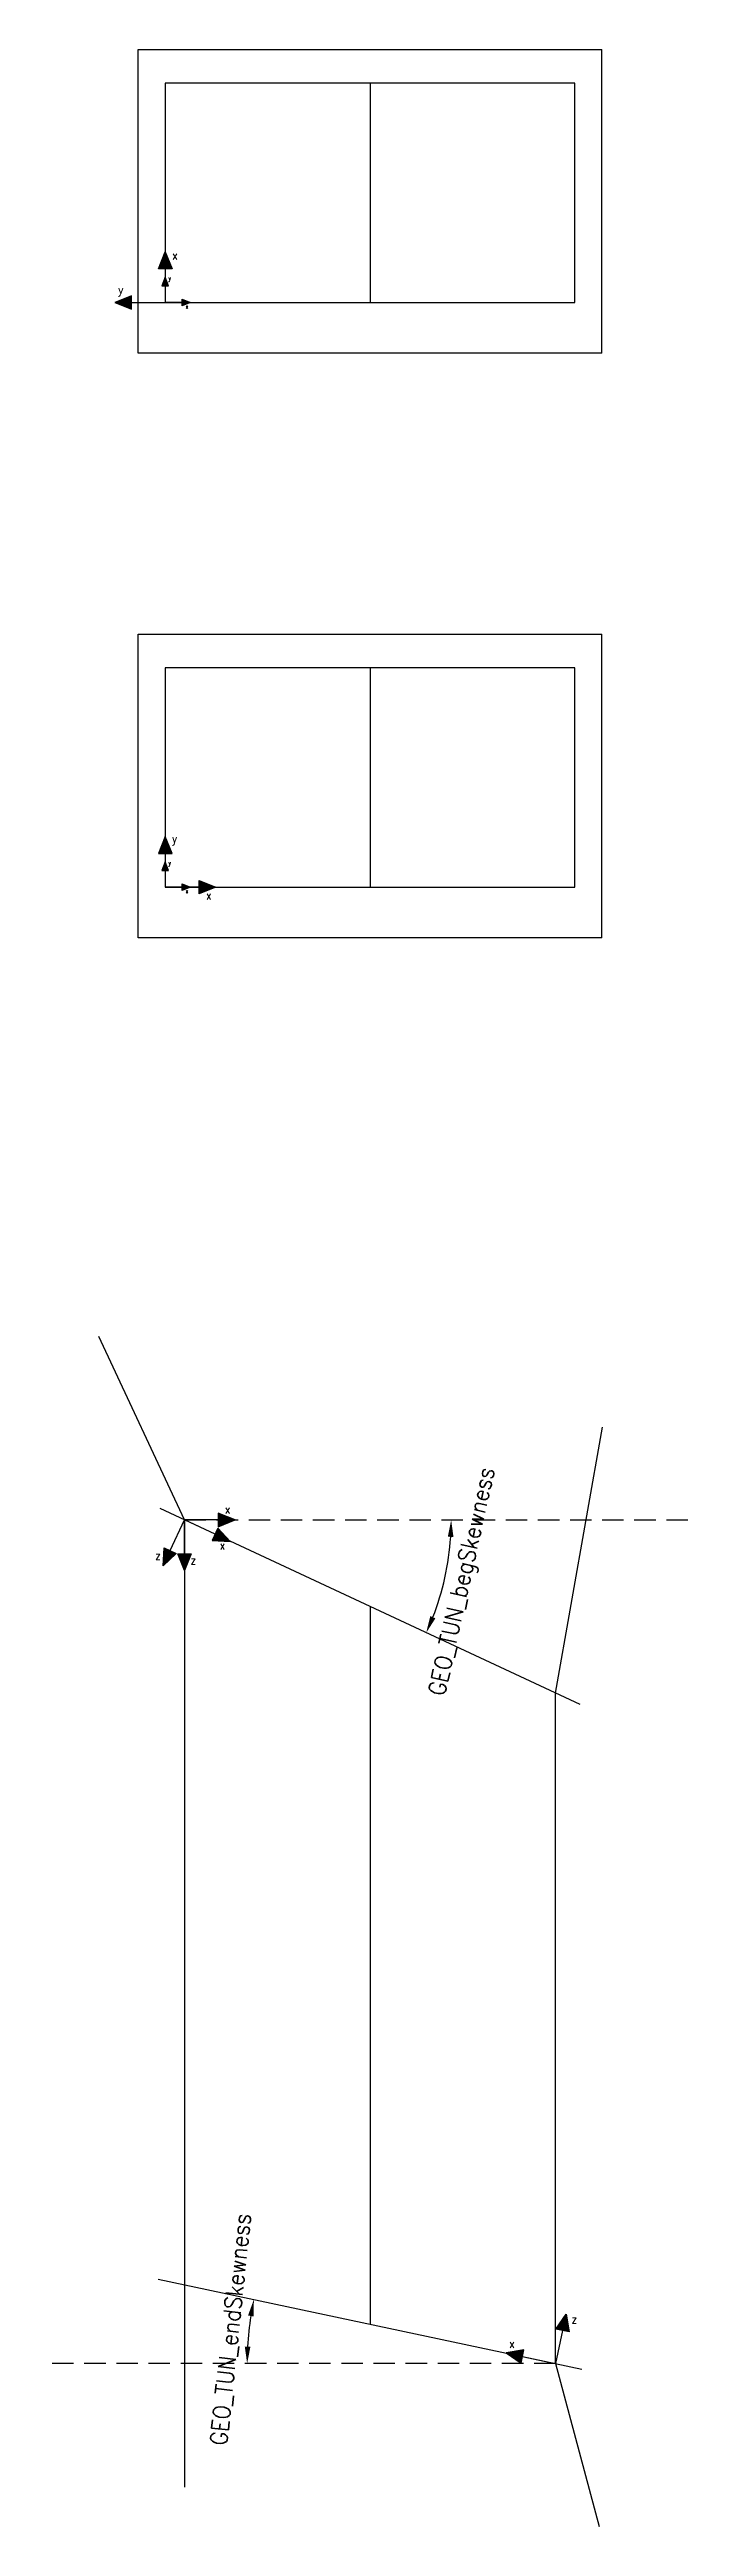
# Model space of a CAD drawing. Header units: millimetres. Extents: x 9422 to 64287, y -8120 to 6483.
# Drawn here: x 39224 to 41124, y -1410 to 5931 of the extents above; entities that cross this region are included whole.
import ezdxf
from ezdxf.enums import TextEntityAlignment as Align

# ---------------------------------------------------------------- set-up
doc = ezdxf.new("R2010")
doc.units = ezdxf.units.MM
doc.linetypes.add('DASHED', pattern=[19.05, 12.7, -6.35])
for name, color, linetype in [('04', 4, 'Continuous'), ('07', 7, 'Continuous'), ('08', 8, 'Continuous'), ('Dimension_03', 3, 'Continuous'), ('Green_04_0.3mm', 106, 'Continuous'), ('Orange_04_0.3mm', 23, 'Continuous')]:
    doc.layers.add(name, color=color, linetype=linetype)
doc.styles.add('Color', font='romans.shx', dxfattribs={"width": 0.9, "height": 100})
doc.styles.add('Romans', font='romans.shx', dxfattribs={"width": 0.9, "height": 50})
doc.dimstyles.new('C 1-25 (1-25)', dxfattribs={"dimscale": 25, "dimtxt": 0.18, "dimasz": 2, "dimexe": 1, "dimexo": 1, "dimgap": 1, "dimtad": 1, "dimdec": 0, "dimlfac": 0.1, "dimzin": 0, "dimdsep": 46, "dimtxsty": 'Romans', "dimblk1": 'OBLIQUE', "dimblk2": 'OBLIQUE', "dimsah": 1, "dimcen": 2, "dimdle": 1, "dimclrd": 7, "dimclre": 7, "dimclrt": 3, "dimazin": 2, "dimtfac": 1, "dimtdec": 0, "dimtmove": 0, "dimatfit": 3, "dimfxl": 1, "dimfrac": 1, "dimarcsym": 0})

msp = doc.modelspace()

# ---------------------------------------------------------------- texts
at = {"layer": '07', "ltscale": 5, "style": 'Color', "width": 0.9}
for s, p in [('y', (39576.3, 5253.2)), ('x', (39627.1, 5169.6)), ('y', (39576.3, 3520.4)), ('x', (39627.1, 3436.8))]:
    msp.add_text(s, height=12.5, dxfattribs=at).set_placement(p, align=Align.MIDDLE_LEFT)
at = {"layer": 'Green_04_0.3mm', "ltscale": 5, "style": 'Color', "width": 0.9}
for s, p in [('x', (39587.8, 5321.7)), ('y', (39427.7, 5220.2)), ('y', (39587.2, 3592.8)), ('x', (39687.9, 3424.5)), ('z', (39537.2, 1467.2)), ('x', (39728.4, 1497.9)), ('z', (40771.4, -795.5)), ('x', (40586.6, -868))]:
    msp.add_text(s, height=25, dxfattribs=at).set_placement(p, align=Align.MIDDLE_LEFT)
at = {"layer": 'Orange_04_0.3mm', "ltscale": 5, "style": 'Color', "width": 0.9}
for s, p in [('x', (39743.9, 1604.7)), ('z', (39642.4, 1453.7))]:
    msp.add_text(s, height=25, dxfattribs=at).set_placement(p, align=Align.MIDDLE_LEFT)

# ---------------------------------------------------------------- blocks, each defined once
blk = doc.blocks.new('*D6')
at = {"layer": 'Defpoints', "color": 0, "transparency": 16777216}
for p in [(39551.5, 1606.9), (39624, 1573.1), (41124, 1573.1), (40381.4, 1346.3), (40796.5, 1026.3)]:
    blk.add_point(p, dxfattribs=at)
at = {"layer": 'Dimension_03', "color": 7, "linetype": 'ByBlock', "lineweight": -2, "transparency": 16777216}
blk.add_arc((39624, 1573.1), 790.7, 338.62386, 356.37614, dxfattribs=at)
at = {"layer": 'Dimension_03', "color": 7, "transparency": 16777216}
for points in [[(40404.7, 1523.4), (40421.4, 1522.8), (40414.6, 1573.1)], [(40367.9, 1281.6), (40352.6, 1288.2), (40340.6, 1238.9)]]:
    blk.add_solid(points, dxfattribs=at)
at = {"layer": 'Dimension_03', "color": 3, "transparency": 16777216, "insert": (40452.8, 1389.3), "char_height": 50, "attachment_point": 5, "rotation": 77.5, "style": 'Romans'}
blk.add_mtext('GEO_TUN_begSkewness', dxfattribs=at)
blk = doc.blocks.new('*D7')
at = {"layer": 'Defpoints', "color": 0, "transparency": 16777216}
for p in [(39545.7, -676.5), (39818.7, -799.7), (39224, -926.9), (40724, -926.9), (40802.2, -943.6)]:
    blk.add_point(p, dxfattribs=at)
at = {"layer": 'Dimension_03', "color": 7, "linetype": 'ByBlock', "lineweight": -2, "transparency": 16777216}
blk.add_arc((40724, -926.9), 914.2, 171.13406, 176.86594, dxfattribs=at)
at = {"layer": 'Dimension_03', "color": 7, "transparency": 16777216}
for points in [[(39812.5, -784.5), (39828.9, -787.5), (39829.8, -736.9)], [(39819.5, -877.2), (39802.8, -876.7), (39809.8, -926.9)]]:
    blk.add_solid(points, dxfattribs=at)
at = {"layer": 'Dimension_03', "color": 3, "transparency": 16777216, "insert": (39762.7, -825.9), "char_height": 50, "attachment_point": 5, "rotation": 84, "style": 'Romans'}
blk.add_mtext('GEO_TUN_endSkewness', dxfattribs=at)

# ---------------------------------------------------------------- dimensions: what is measured, and where the dimension line sits
at = {"layer": 'Dimension_03'}
for base, line1, line2, text, override, picture, middle in [((40381.4, 1346.3), ((39624, 1573.1), (41124, 1573.1)), ((40796.5, 1026.3), (39551.5, 1606.9)), 'GEO_TUN_begSkewness', {"dimtad": 4, "dimtix": 1}, '*D6', (40452.8, 1389.3)), ((39818.7, -799.7), ((39545.7, -676.5), (40802.2, -943.6)), ((40724, -926.9), (39224, -926.9)), 'GEO_TUN_endSkewness', {"dimtix": 1}, '*D7', (39762.7, -825.9))]:
    dim = msp.add_angular_dim_2l(base=base, line1=line1, line2=line2, text=text, dimstyle='C 1-25 (1-25)', override=override, dxfattribs=at)
    dim.commit()
    dim.dimension.update_dxf_attribs({"geometry": picture, "text_midpoint": middle})

# ---------------------------------------------------------------- hatches: boundary and pattern name
at = {"layer": '07', "transparency": 33554559}
h = msp.add_hatch(color=256, dxfattribs=at)
h.dxf.hatch_style = 1
h.paths.add_polyline_path([(39577.1, 5231.3), (39567.1, 5256.3), (39557.1, 5231.3)])
h = msp.add_hatch(color=256, dxfattribs=at)
h.dxf.hatch_style = 1
h.paths.add_polyline_path([(39617.1, 5191.3), (39642.1, 5181.3), (39617.1, 5171.3)])
h = msp.add_hatch(color=256, dxfattribs=at)
h.dxf.hatch_style = 1
h.paths.add_polyline_path([(39577.1, 3498.5), (39567.1, 3523.5), (39557.1, 3498.5)])
h = msp.add_hatch(color=256, dxfattribs=at)
h.dxf.hatch_style = 1
h.paths.add_polyline_path([(39617.1, 3458.5), (39642.1, 3448.5), (39617.1, 3438.5)])
at = {"layer": 'Green_04_0.3mm', "transparency": 33554559}
h = msp.add_hatch(color=256, dxfattribs=at)
h.dxf.hatch_style = 1
h.paths.add_polyline_path([(39547.1, 5281.3), (39567.1, 5331.3), (39587.1, 5281.3)])
h = msp.add_hatch(color=256, dxfattribs=at)
h.dxf.hatch_style = 1
h.paths.add_polyline_path([(39467.1, 5201.3), (39417.1, 5181.3), (39467.1, 5161.3)])
h = msp.add_hatch(color=256, dxfattribs=at)
h.dxf.hatch_style = 1
h.paths.add_polyline_path([(39587.1, 3548.5), (39567.1, 3598.5), (39547.1, 3548.5)])
h = msp.add_hatch(color=256, dxfattribs=at)
h.dxf.hatch_style = 1
h.paths.add_polyline_path([(39667.1, 3468.5), (39717.1, 3448.5), (39667.1, 3428.5)])
h = msp.add_hatch(color=256, dxfattribs=at)
h.dxf.hatch_style = 1
h.paths.add_polyline_path([(39706.2, 1512.7), (39759.9, 1509.7), (39723.1, 1548.9)])
h = msp.add_hatch(color=256, dxfattribs=at)
h.dxf.hatch_style = 1
h.paths.add_polyline_path([(39599.8, 1474), (39560.6, 1437.1), (39563.6, 1490.9)])
h = msp.add_hatch(color=256, dxfattribs=at)
h.dxf.hatch_style = 1
h.paths.add_polyline_path([(40725.2, -825), (40755.2, -780.2), (40764.3, -833.3)])
h = msp.add_hatch(color=256, dxfattribs=at)
h.dxf.hatch_style = 1
h.paths.add_polyline_path([(40630.3, -886.6), (40577.3, -895.7), (40622, -925.7)])
at = {"layer": 'Orange_04_0.3mm', "transparency": 33554559}
h = msp.add_hatch(color=256, dxfattribs=at)
h.dxf.hatch_style = 1
h.paths.add_polyline_path([(39724, 1553.1), (39774, 1573.1), (39724, 1593.1)])
h = msp.add_hatch(color=256, dxfattribs=at)
h.dxf.hatch_style = 1
h.paths.add_polyline_path([(39644, 1473.1), (39624, 1423.1), (39604, 1473.1)])

# ---------------------------------------------------------------- linework, layer by layer
at = {"layer": '04'}
for p, q in [((39487.1, 5931.3), (40860.8, 5931.3)), ((39487.1, 5031.3), (39487.1, 5931.3)), ((40860.8, 5031.3), (40860.8, 5931.3)), ((40174, 5831.3), (40174, 5181.3)), ((40860.8, 5031.3), (39487.1, 5031.3)), ((39487.1, 4198.5), (40860.8, 4198.5)), ((39487.1, 3298.5), (39487.1, 4198.5)), ((40860.8, 3298.5), (40860.8, 4198.5)), ((40174, 4098.5), (40174, 3448.5)), ((40860.8, 3298.5), (39487.1, 3298.5)), ((39624, 1573.1), (39370.4, 2116.9)), ((40724, 1060.1), (40862.9, 1848)), ((40796.5, 1026.3), (39551.5, 1606.9)), ((39624, 1573.1), (39624, -693.1)), ((40174, 1316.6), (40174, -810)), ((40724, -926.9), (40724, 1060.1)), ((39545.7, -676.5), (40802.2, -943.6)), ((39624, -693.1), (39624, -1293.1)), ((40724, -926.9), (40853.4, -1409.9))]:
    msp.add_line(p, q, dxfattribs=at)
for points in [[(39567.1, 5181.3), (40780.8, 5181.3), (40780.8, 5831.3), (39567.1, 5831.3)], [(39567.1, 3448.5), (40780.8, 3448.5), (40780.8, 4098.5), (39567.1, 4098.5)]]:
    msp.add_lwpolyline(points, close=True, dxfattribs=at)
at = {"layer": '07'}
for p, q in [((39567.1, 5231.3), (39567.1, 5181.3)), ((39617.1, 5181.3), (39567.1, 5181.3)), ((39567.1, 3498.5), (39567.1, 3448.5)), ((39617.1, 3448.5), (39567.1, 3448.5))]:
    msp.add_line(p, q, dxfattribs=at)
for points in [[(39577.1, 5231.3), (39567.1, 5256.3), (39557.1, 5231.3)], [(39617.1, 5191.3), (39642.1, 5181.3), (39617.1, 5171.3)], [(39577.1, 3498.5), (39567.1, 3523.5), (39557.1, 3498.5)], [(39617.1, 3458.5), (39642.1, 3448.5), (39617.1, 3438.5)]]:
    msp.add_lwpolyline(points, close=True, dxfattribs=at)
at = {"layer": '08', "linetype": 'DASHED', "ltscale": 5}
for p, q in [((39624, 1573.1), (41124, 1573.1)), ((40724, -926.9), (39224, -926.9))]:
    msp.add_line(p, q, dxfattribs=at)
at = {"layer": 'Green_04_0.3mm'}
for p, q in [((39567.1, 5281.3), (39567.1, 5181.3)), ((39467.1, 5181.3), (39567.1, 5181.3)), ((39567.1, 3548.5), (39567.1, 3448.5)), ((39667.1, 3448.5), (39567.1, 3448.5)), ((39581.7, 1482.4), (39624, 1573.1)), ((39714.6, 1530.8), (39624, 1573.1)), ((40744.8, -829.1), (40724, -926.9)), ((40626.2, -906.1), (40724, -926.9))]:
    msp.add_line(p, q, dxfattribs=at)
for points in [[(39547.1, 5281.3), (39567.1, 5331.3), (39587.1, 5281.3)], [(39467.1, 5201.3), (39417.1, 5181.3), (39467.1, 5161.3)], [(39587.1, 3548.5), (39567.1, 3598.5), (39547.1, 3548.5)], [(39667.1, 3468.5), (39717.1, 3448.5), (39667.1, 3428.5)], [(39706.2, 1512.7), (39759.9, 1509.7), (39723.1, 1548.9)], [(39599.8, 1474), (39560.6, 1437.1), (39563.6, 1490.9)], [(40725.2, -825), (40755.2, -780.2), (40764.3, -833.3)], [(40630.3, -886.6), (40577.3, -895.7), (40622, -925.7)]]:
    msp.add_lwpolyline(points, close=True, dxfattribs=at)
at = {"layer": 'Orange_04_0.3mm'}
for p in [(39724, 1573.1), (39624, 1473.1)]:
    msp.add_line(p, (39624, 1573.1), dxfattribs=at)
for points in [[(39724, 1553.1), (39774, 1573.1), (39724, 1593.1)], [(39644, 1473.1), (39624, 1423.1), (39604, 1473.1)]]:
    msp.add_lwpolyline(points, close=True, dxfattribs=at)

msp.set_redraw_order([(e.dxf.handle, doc.entitydb.next_handle()) for e in msp.query("TEXT MTEXT ATTDEF DIMENSION ARC_DIMENSION")])  # texts and dimensions are drawn at this point

doc.saveas('drawing.dxf')
